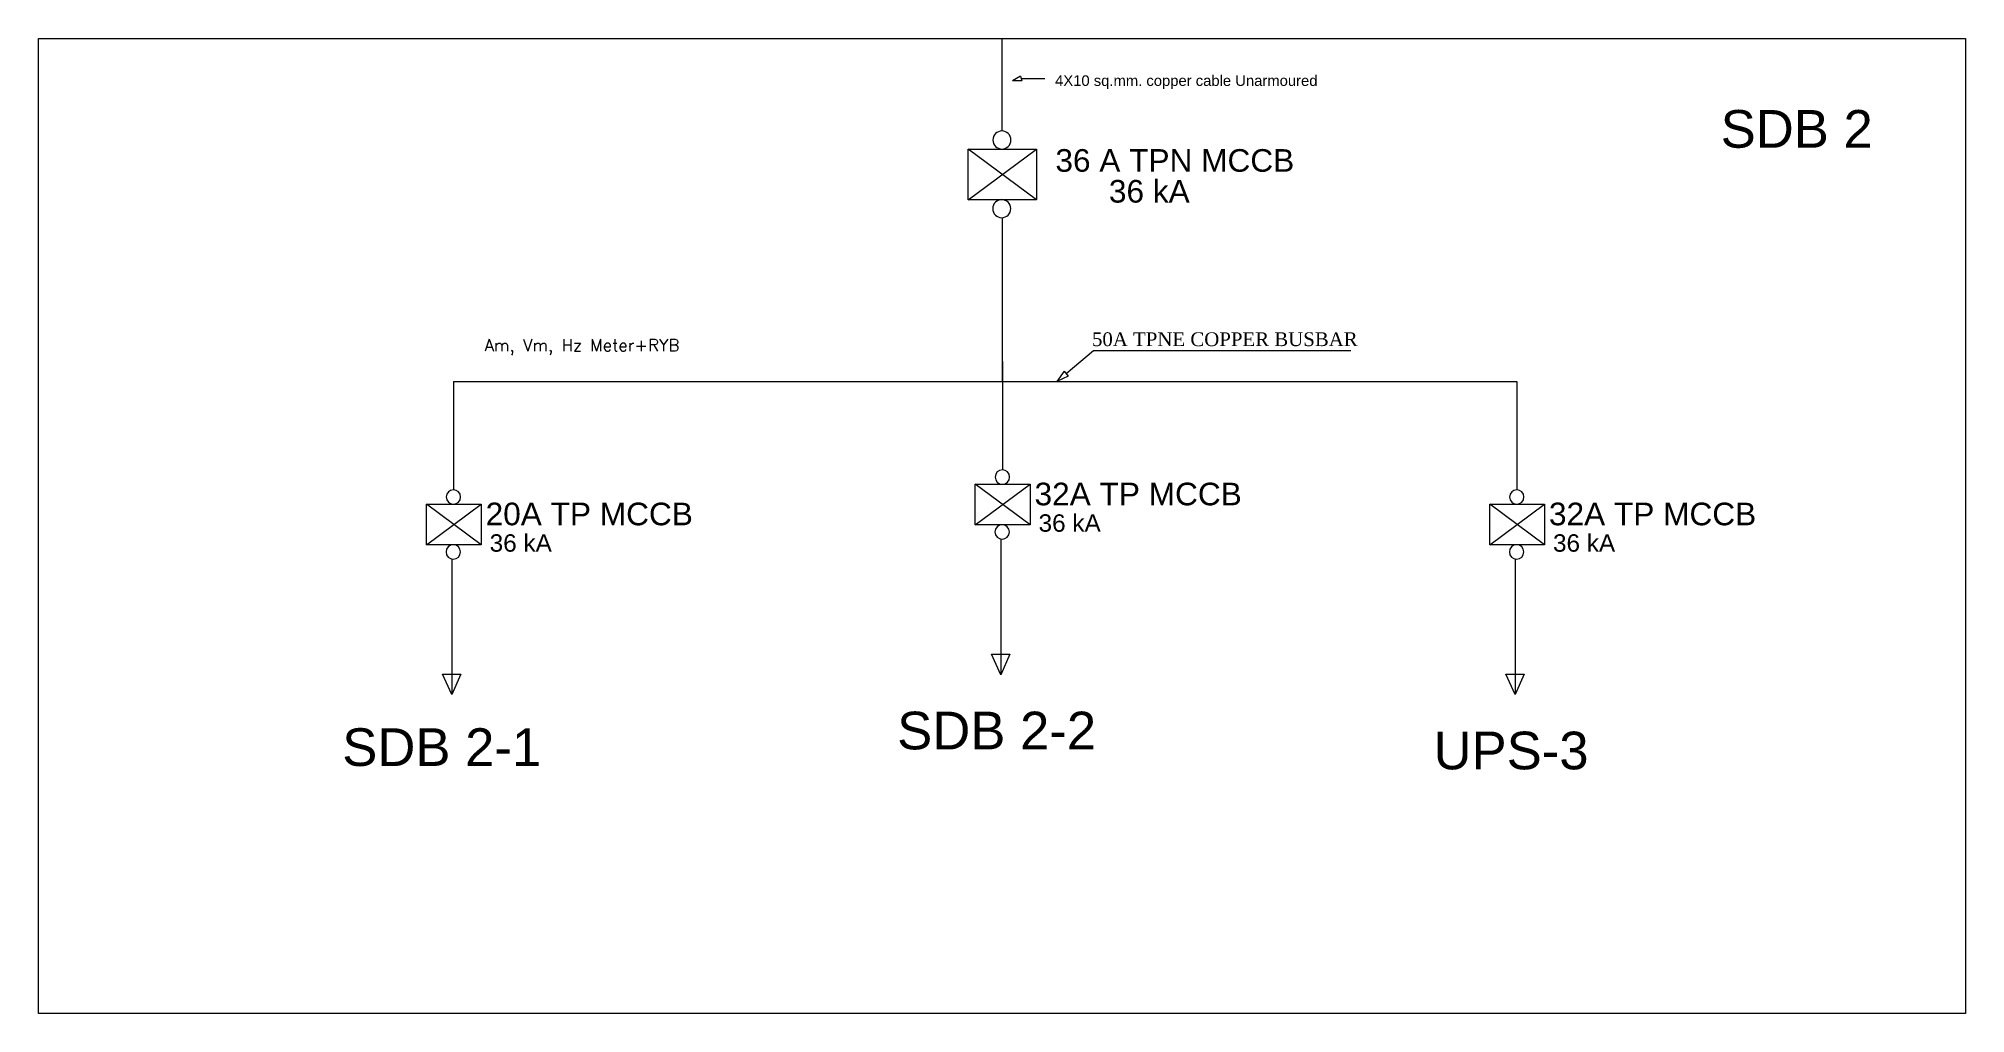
# Model space of a CAD drawing. Header units: millimetres. Extents: x 2399484 to 3337895, y 3598750 to 3969149.
# Drawn here: x 3204996 to 3282172, y 3825838 to 3864878 of the extents above; entities that cross this region are included whole.
import ezdxf

# ---------------------------------------------------------------- set-up
doc = ezdxf.new("R2010")
doc.units = ezdxf.units.MM
doc.header["$MEASUREMENT"] = 0
doc.layers.add('Singleline', color=82, linetype='Continuous', lineweight=20)
doc.styles.add('ARIAL', font='arial.ttf')
doc.styles.add('MM', font='dutch.ttf')
doc.styles.add('ordinary', font='romans.shx')
doc.styles.add('ROOM', font='arial.ttf')

msp = doc.modelspace()

# ---------------------------------------------------------------- texts
at = {"layer": 'Singleline', "style": 'ROOM'}
msp.add_text('4X10 sq.mm. copper cable Unarmoured', height=424.365, dxfattribs=at).set_placement((3245709.6, 3862980.9))
at = {"layer": 'Singleline', "color": 1}
for s, height, style, p in [('36 A TPN MCCB', 906.226, 'ROOM', (3245722.2, 3859543.2)), ('36 kA', 906.23, 'ROOM', (3247865.3, 3858308.7)), ('50A TPNE COPPER BUSBAR', 552.435, 'MM', (3247187.3, 3852561.3)), ('32A TP MCCB ', 906.226, 'ROOM', (3244887.2, 3846186.5)), ('20A TP MCCB ', 906.226, 'ROOM', (3222902.1, 3845387.1)), ('36 kA', 697.1, 'ROOM', (3245049.2, 3845128.9)), ('32A TP MCCB ', 906.226, 'ROOM', (3265490.1, 3845387)), ('36 kA', 697.1, 'ROOM', (3223064.1, 3844329.6)), ('36 kA', 697.1, 'ROOM', (3265652.1, 3844329.5))]:
    msp.add_text(s, height=height, dxfattribs=dict(at, style=style)).set_placement(p)
at = {"layer": 'Singleline', "color": 1, "linetype": 'Continuous', "lineweight": 35, "char_height": 1509.29, "attachment_point": 5, "style": 'ARIAL'}
for s, insert, width in [('SDB 2', (3275413.3, 3861249.9), 8868.915), ('SDB 2-2', (3243369.3, 3837157.4), 8868.915), ('SDB 2-1', (3221144.2, 3836492.6), 18869.053), ('UPS-3', (3263972.2, 3836357.9), 8868.915)]:
    msp.add_mtext(s, dxfattribs=dict(at, insert=insert, width=width))
at = {"layer": 'Singleline', "insert": (3226758.1, 3852840.5), "char_height": 486.647, "width": 14055.452, "attachment_point": 2, "style": 'ordinary'}
msp.add_mtext('Am, Vm, Hz Meter+RYB', dxfattribs=at)

# ---------------------------------------------------------------- linework, layer by layer
at = {"layer": 'Singleline'}
for p, q in [((3243583.8, 3861176.2), (3243583.8, 3864878.1)), ((3244329.6, 3863366.1), (3243999, 3863178.9)), ((3244378.9, 3863178.9), (3243999, 3863178.9)), ((3242227.8, 3858417), (3244970.3, 3860454.7)), ((3244970.3, 3858417), (3242227.8, 3860454.7)), ((3243598.3, 3851146), (3243598.3, 3857705.8)), ((3221619.2, 3851146), (3264201.2, 3851146)), ((3246069, 3851552.3), (3245778.8, 3851146)), ((3246231.6, 3851356.5), (3245778.8, 3851146)), ((3242515.3, 3845400.4), (3244709.3, 3847030.6)), ((3244709.3, 3845400.4), (3242515.3, 3847030.6)), ((3220530.2, 3844601.1), (3222724.2, 3846231.2)), ((3222724.2, 3844601.1), (3220530.2, 3846231.2)), ((3263118.2, 3844601), (3265312.2, 3846231.2)), ((3265312.2, 3844601), (3263118.2, 3846231.2))]:
    msp.add_line(p, q, dxfattribs=at)
at = {"layer": 'Singleline', "ltscale": 2.5}
for p, q in [((3244329.6, 3863366.1), (3244378.9, 3863178.9)), ((3246069, 3851552.3), (3246231.6, 3851356.5)), ((3243160.3, 3840219.8), (3243893.1, 3840219.8)), ((3221175.2, 3839420.5), (3221908.1, 3839420.5)), ((3263763.2, 3839420.4), (3264496.1, 3839420.4))]:
    msp.add_line(p, q, dxfattribs=at)
at = {"layer": 'Singleline', "color": 4}
msp.add_line((3244354.3, 3863272.5), (3245298, 3863272.5), dxfattribs=at)
at = {"layer": 'Singleline', "ltscale": 6}
for p, q in [((3243598.3, 3851945.4), (3243598.3, 3847607.8)), ((3221619.2, 3851146), (3221619.2, 3846808.4)), ((3264201.2, 3851146), (3264201.2, 3846808.4)), ((3243538.8, 3844835.6), (3243538.8, 3839403.9)), ((3221553.7, 3844036.2), (3221553.7, 3838604.5)), ((3264141.7, 3844036.2), (3264141.7, 3838604.4))]:
    msp.add_line(p, q, dxfattribs=at)
at = {"layer": 'Singleline', "ltscale": 3}
msp.add_lwpolyline([(3204996, 3864878.1), (3282171.5, 3864878.1), (3282171.5, 3825838.5), (3204996, 3825838.5)], close=True, dxfattribs=at)
at = {"layer": 'Singleline'}
for points in [[(3242227.8, 3860454.7), (3244970.3, 3860454.7), (3244970.3, 3858417), (3242227.8, 3858417)], [(3242515.3, 3847030.6), (3244709.3, 3847030.6), (3244709.3, 3845400.4), (3242515.3, 3845400.4)], [(3220530.2, 3846231.2), (3222724.2, 3846231.2), (3222724.2, 3844601.1), (3220530.2, 3844601.1)], [(3263118.2, 3846231.2), (3265312.2, 3846231.2), (3265312.2, 3844601), (3263118.2, 3844601)]]:
    msp.add_lwpolyline(points, close=True, dxfattribs=at)
for points in [[(3257554.8, 3852366.8), (3247249.3, 3852366.8), (3246150.3, 3851454.4)], [(3243893.1, 3840219.8), (3243538.8, 3839403.9), (3243160.3, 3840219.8)], [(3221908.1, 3839420.5), (3221553.7, 3838604.5), (3221175.2, 3839420.5)], [(3264496.1, 3839420.4), (3264141.7, 3838604.4), (3263763.2, 3839420.4)]]:
    msp.add_lwpolyline(points, dxfattribs=at)
at = {"layer": 'Singleline', "extrusion": (0, 0, -1)}
for centre, major_axis, start_param, end_param in [((3243581.6, 3860815.2), (255.2, 255.2), -0.7855263, 5.497659), ((3243572.7, 3858065.9), (-255.2, 255.2), 0.78527, 7.0684553), ((3243598.3, 3847319), (204.2, 204.2), -0.7855263, 5.497659), ((3221613.2, 3846519.7), (204.2, 204.2), -0.7855263, 5.497659), ((3264201.2, 3846519.6), (204.2, 204.2), -0.7855263, 5.497659), ((3243591.3, 3845119.6), (-204.2, 204.2), 0.78527, 7.0684553), ((3221606.2, 3844320.2), (-204.2, 204.2), 0.78527, 7.0684553), ((3264194.2, 3844320.1), (-204.2, 204.2), 0.78527, 7.0684553)]:
    msp.add_ellipse(centre, major_axis=major_axis, ratio=1, start_param=start_param, end_param=end_param, dxfattribs=at)

msp.set_redraw_order([(e.dxf.handle, doc.entitydb.next_handle()) for e in msp.query("TEXT MTEXT ATTDEF DIMENSION ARC_DIMENSION")])  # texts and dimensions are drawn at this point

doc.saveas('drawing.dxf')
